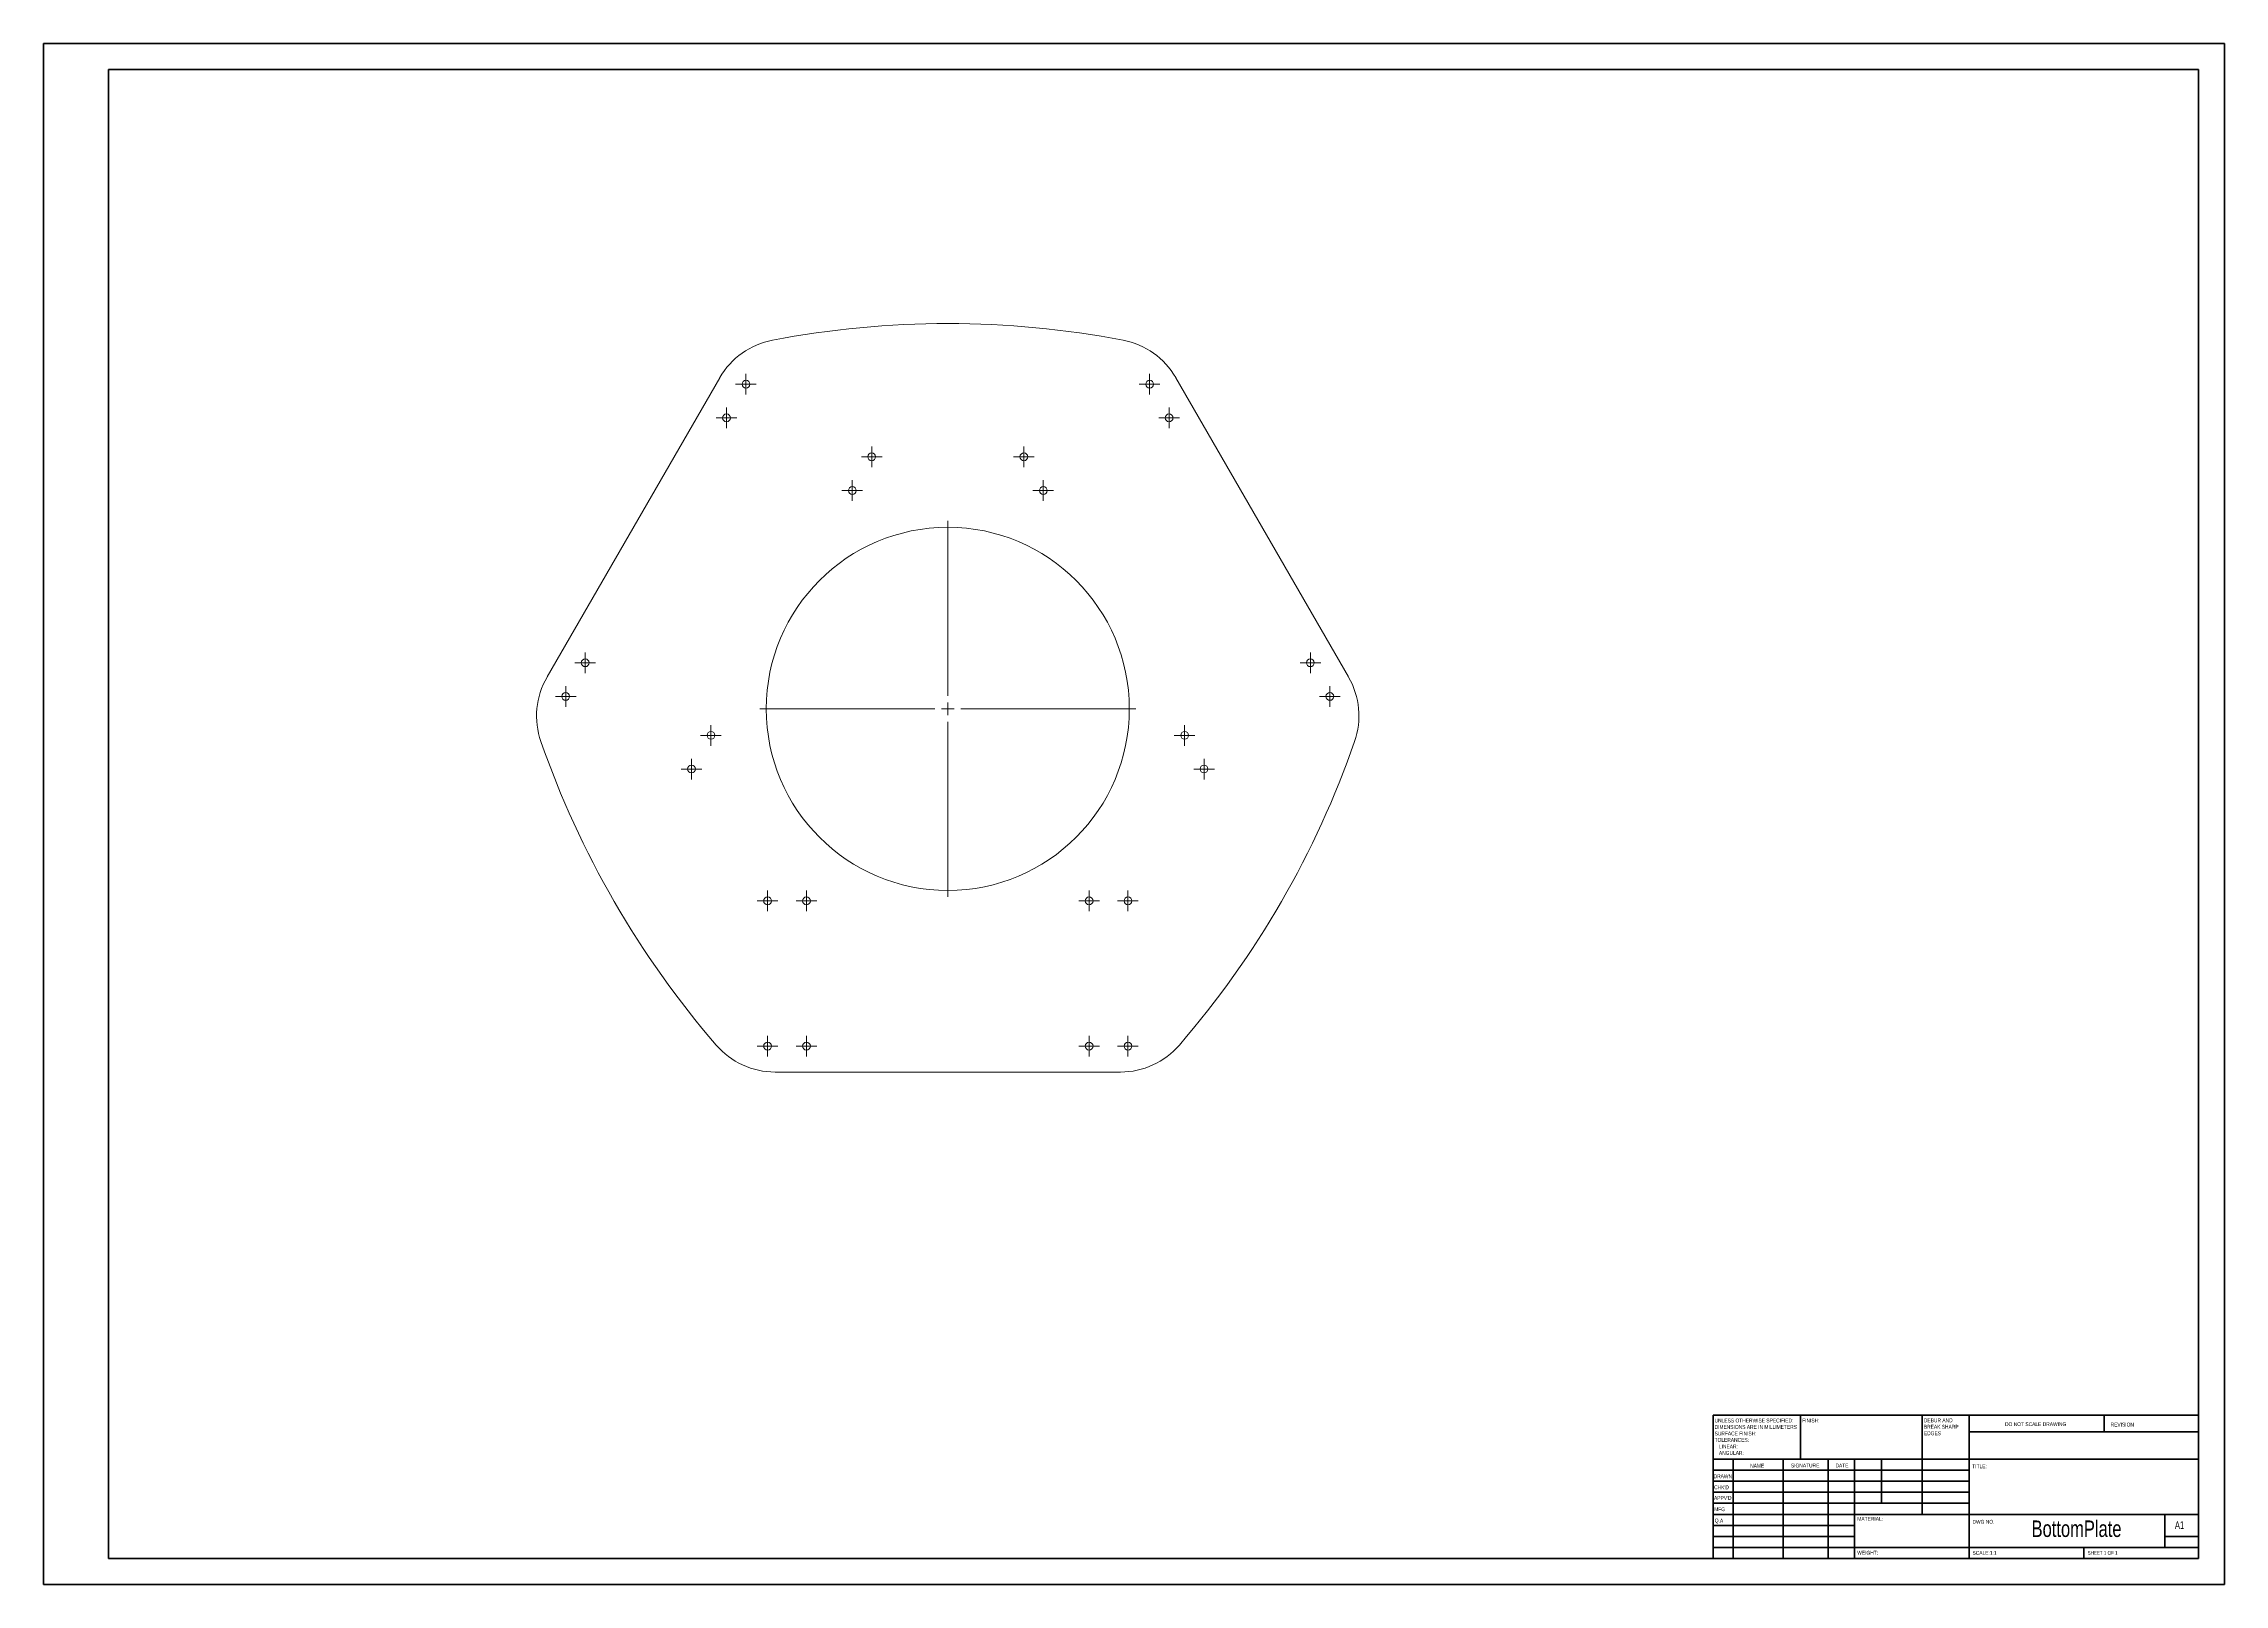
# Model space of a CAD drawing. Header units: inches. Extents: x 0 to 33.1, y 0 to 23.4.
import ezdxf

# ---------------------------------------------------------------- set-up
doc = ezdxf.new("R2010")
doc.units = ezdxf.units.IN
doc.header["$MEASUREMENT"] = 0
doc.styles.add('SLDTEXTSTYLE0', font='TXT', dxfattribs={"width": 0.75})
doc.styles.add('SLDTEXTSTYLE1', font='TXT', dxfattribs={"width": 0.6875})

# ---------------------------------------------------------------- blocks, each defined once
blk = doc.blocks.new('SW_NOTE_0')
at = {"color": 0, "linetype": 'Continuous', "lineweight": 0, "attachment_point": 1, "style": 'SLDTEXTSTYLE0'}
for s, insert, char_height in [('DEBUR AND', (0, 0.076), 0.0591), ('BREAK SHARP', (0, -0.022), 0.05906), ('EDGES', (0, -0.121), 0.0591)]:
    blk.add_mtext(s, dxfattribs=dict(at, insert=insert, char_height=char_height))
blk = doc.blocks.new('SW_NOTE_1')
at = {"color": 0, "linetype": 'Continuous', "lineweight": 0, "attachment_point": 1, "style": 'SLDTEXTSTYLE0'}
for s, insert, char_height in [('UNLESS OTHERWISE SPECIFIED:', (0, 0.076), 0.05906), ('TOLERANCES:', (0, -0.219), 0.05906), ('SURFACE FINISH:', (0, -0.121), 0.05906), ('DIMENSIONS ARE IN MILLIMETERS', (0, -0.022), 0.05906), ('LINEAR:', (0.066, -0.318), 0.0591), ('ANGULAR:', (0.066, -0.416), 0.0591)]:
    blk.add_mtext(s, dxfattribs=dict(at, insert=insert, char_height=char_height))
blk = doc.blocks.new('SW_CENTERMARKSYMBOL_0')
at = {"color": 0, "linetype": 'Continuous', "lineweight": 0}
for p, q in [((-0.098, 0), (-0.157, 0)), ((0, 0), (-0.098, 0)), ((0, 0.098), (0, 0.157)), ((0, 0), (0, 0.098)), ((0, 0), (0, -0.098)), ((0, 0), (0.098, 0)), ((0.098, 0), (0.157, 0)), ((0, -0.098), (0, -0.157))]:
    blk.add_line(p, q, dxfattribs=at)
blk = doc.blocks.new('SW_CENTERMARKSYMBOL_1')
at = {"color": 0, "linetype": 'Continuous', "lineweight": 0}
for p, q in [((-0.098, 0), (-0.157, 0)), ((0, 0), (-0.098, 0)), ((0, 0.098), (0, 0.157)), ((0, 0), (0, 0.098)), ((0, 0), (0, -0.098)), ((0, 0), (0.098, 0)), ((0.098, 0), (0.157, 0)), ((0, -0.098), (0, -0.157))]:
    blk.add_line(p, q, dxfattribs=at)
blk = doc.blocks.new('SW_CENTERMARKSYMBOL_2')
at = {"color": 0, "linetype": 'Continuous', "lineweight": 0}
for p, q in [((-0.098, 0), (-0.157, 0)), ((0, 0), (-0.098, 0)), ((0, 0.098), (0, 0.157)), ((0, 0), (0, 0.098)), ((0, 0), (0, -0.098)), ((0, 0), (0.098, 0)), ((0.098, 0), (0.157, 0)), ((0, -0.098), (0, -0.157))]:
    blk.add_line(p, q, dxfattribs=at)
blk = doc.blocks.new('SW_CENTERMARKSYMBOL_3')
at = {"color": 0, "linetype": 'Continuous', "lineweight": 0}
for p, q in [((-0.098, 0), (-0.157, 0)), ((0, 0), (-0.098, 0)), ((0, 0.098), (0, 0.157)), ((0, 0), (0, 0.098)), ((0, 0), (0, -0.098)), ((0, 0), (0.098, 0)), ((0.098, 0), (0.157, 0)), ((0, -0.098), (0, -0.157))]:
    blk.add_line(p, q, dxfattribs=at)
blk = doc.blocks.new('SW_CENTERMARKSYMBOL_4')
at = {"color": 0, "linetype": 'Continuous', "lineweight": 0}
for p, q in [((-0.098, 0), (-0.157, 0)), ((0, 0), (-0.098, 0)), ((0, 0.098), (0, 0.157)), ((0, 0), (0, 0.098)), ((0, 0), (0, -0.098)), ((0, 0), (0.098, 0)), ((0.098, 0), (0.157, 0)), ((0, -0.098), (0, -0.157))]:
    blk.add_line(p, q, dxfattribs=at)
blk = doc.blocks.new('SW_CENTERMARKSYMBOL_5')
at = {"color": 0, "linetype": 'Continuous', "lineweight": 0}
for p, q in [((-0.098, 0), (-0.157, 0)), ((0, 0), (-0.098, 0)), ((0, 0.098), (0, 0.157)), ((0, 0), (0, 0.098)), ((0, 0), (0, -0.098)), ((0, 0), (0.098, 0)), ((0.098, 0), (0.157, 0)), ((0, -0.098), (0, -0.157))]:
    blk.add_line(p, q, dxfattribs=at)
blk = doc.blocks.new('SW_CENTERMARKSYMBOL_6')
at = {"color": 0, "linetype": 'Continuous', "lineweight": 0}
for p, q in [((-0.098, 0), (-0.157, 0)), ((0, 0), (-0.098, 0)), ((0, 0.098), (0, 0.157)), ((0, 0), (0, 0.098)), ((0, 0), (0, -0.098)), ((0, 0), (0.098, 0)), ((0.098, 0), (0.157, 0)), ((0, -0.098), (0, -0.157))]:
    blk.add_line(p, q, dxfattribs=at)
blk = doc.blocks.new('SW_CENTERMARKSYMBOL_7')
at = {"color": 0, "linetype": 'Continuous', "lineweight": 0}
for p, q in [((-0.098, 0), (-0.157, 0)), ((0, 0), (-0.098, 0)), ((0, 0.098), (0, 0.157)), ((0, 0), (0, 0.098)), ((0, 0), (0, -0.098)), ((0, 0), (0.098, 0)), ((0.098, 0), (0.157, 0)), ((0, -0.098), (0, -0.157))]:
    blk.add_line(p, q, dxfattribs=at)
blk = doc.blocks.new('SW_CENTERMARKSYMBOL_8')
at = {"color": 0, "linetype": 'Continuous', "lineweight": 0}
for p, q in [((-0.098, 0), (-0.157, 0)), ((0, 0), (-0.098, 0)), ((0, 0.098), (0, 0.157)), ((0, 0), (0, 0.098)), ((0, 0), (0, -0.098)), ((0, 0), (0.098, 0)), ((0.098, 0), (0.157, 0)), ((0, -0.098), (0, -0.157))]:
    blk.add_line(p, q, dxfattribs=at)
blk = doc.blocks.new('SW_CENTERMARKSYMBOL_9')
at = {"color": 0, "linetype": 'Continuous', "lineweight": 0}
for p, q in [((-0.098, 0), (-0.157, 0)), ((0, 0), (-0.098, 0)), ((0, 0.098), (0, 0.157)), ((0, 0), (0, 0.098)), ((0, 0), (0, -0.098)), ((0, 0), (0.098, 0)), ((0.098, 0), (0.157, 0)), ((0, -0.098), (0, -0.157))]:
    blk.add_line(p, q, dxfattribs=at)
blk = doc.blocks.new('SW_CENTERMARKSYMBOL_10')
at = {"color": 0, "linetype": 'Continuous', "lineweight": 0}
for p, q in [((-0.098, 0), (-0.157, 0)), ((0, 0), (-0.098, 0)), ((0, 0.098), (0, 0.157)), ((0, 0), (0, 0.098)), ((0, 0), (0, -0.098)), ((0, 0), (0.098, 0)), ((0.098, 0), (0.157, 0)), ((0, -0.098), (0, -0.157))]:
    blk.add_line(p, q, dxfattribs=at)
blk = doc.blocks.new('SW_CENTERMARKSYMBOL_11')
at = {"color": 0, "linetype": 'Continuous', "lineweight": 0}
for p, q in [((-0.098, 0), (-0.157, 0)), ((0, 0), (-0.098, 0)), ((0, 0.098), (0, 0.157)), ((0, 0), (0, 0.098)), ((0, 0), (0, -0.098)), ((0, 0), (0.098, 0)), ((0.098, 0), (0.157, 0)), ((0, -0.098), (0, -0.157))]:
    blk.add_line(p, q, dxfattribs=at)
blk = doc.blocks.new('SW_CENTERMARKSYMBOL_12')
at = {"color": 0, "linetype": 'Continuous', "lineweight": 0}
for p, q in [((-0.098, 0), (-0.157, 0)), ((0, 0), (-0.098, 0)), ((0, 0.098), (0, 0.157)), ((0, 0), (0, 0.098)), ((0, 0), (0, -0.098)), ((0, 0), (0.098, 0)), ((0.098, 0), (0.157, 0)), ((0, -0.098), (0, -0.157))]:
    blk.add_line(p, q, dxfattribs=at)
blk = doc.blocks.new('SW_CENTERMARKSYMBOL_13')
at = {"color": 0, "linetype": 'Continuous', "lineweight": 0}
for p, q in [((-0.098, 0), (-0.157, 0)), ((0, 0), (-0.098, 0)), ((0, 0.098), (0, 0.157)), ((0, 0), (0, 0.098)), ((0, 0), (0, -0.098)), ((0, 0), (0.098, 0)), ((0.098, 0), (0.157, 0)), ((0, -0.098), (0, -0.157))]:
    blk.add_line(p, q, dxfattribs=at)
blk = doc.blocks.new('SW_CENTERMARKSYMBOL_14')
at = {"color": 0, "linetype": 'Continuous', "lineweight": 0}
for p, q in [((-0.098, 0), (-0.157, 0)), ((0, 0), (-0.098, 0)), ((0, 0.098), (0, 0.157)), ((0, 0), (0, 0.098)), ((0, 0), (0, -0.098)), ((0, 0), (0.098, 0)), ((0.098, 0), (0.157, 0)), ((0, -0.098), (0, -0.157))]:
    blk.add_line(p, q, dxfattribs=at)
blk = doc.blocks.new('SW_CENTERMARKSYMBOL_15')
at = {"color": 0, "linetype": 'Continuous', "lineweight": 0}
for p, q in [((-0.098, 0), (-0.157, 0)), ((0, 0), (-0.098, 0)), ((0, 0.098), (0, 0.157)), ((0, 0), (0, 0.098)), ((0, 0), (0, -0.098)), ((0, 0), (0.098, 0)), ((0.098, 0), (0.157, 0)), ((0, -0.098), (0, -0.157))]:
    blk.add_line(p, q, dxfattribs=at)
blk = doc.blocks.new('SW_CENTERMARKSYMBOL_16')
at = {"color": 0, "linetype": 'Continuous', "lineweight": 0}
for p, q in [((-0.098, 0), (-0.157, 0)), ((0, 0), (-0.098, 0)), ((0, 0.098), (0, 0.157)), ((0, 0), (0, 0.098)), ((0, 0), (0, -0.098)), ((0, 0), (0.098, 0)), ((0.098, 0), (0.157, 0)), ((0, -0.098), (0, -0.157))]:
    blk.add_line(p, q, dxfattribs=at)
blk = doc.blocks.new('SW_CENTERMARKSYMBOL_17')
at = {"color": 0, "linetype": 'Continuous', "lineweight": 0}
for p, q in [((-0.098, 0), (-0.157, 0)), ((0, 0), (-0.098, 0)), ((0, 0.098), (0, 0.157)), ((0, 0), (0, 0.098)), ((0, 0), (0, -0.098)), ((0, 0), (0.098, 0)), ((0.098, 0), (0.157, 0)), ((0, -0.098), (0, -0.157))]:
    blk.add_line(p, q, dxfattribs=at)
blk = doc.blocks.new('SW_CENTERMARKSYMBOL_18')
at = {"color": 0, "linetype": 'Continuous', "lineweight": 0}
for p, q in [((0, 0.197), (0, 2.854)), ((-0.197, 0), (-2.854, 0)), ((0, 0), (-0.098, 0)), ((0, 0), (0, 0.098)), ((0, 0), (0, -0.098)), ((0, 0), (0.098, 0)), ((0.197, 0), (2.854, 0)), ((0, -0.197), (0, -2.854))]:
    blk.add_line(p, q, dxfattribs=at)
blk = doc.blocks.new('SW_CENTERMARKSYMBOL_19')
at = {"color": 0, "linetype": 'Continuous', "lineweight": 0}
for p, q in [((-0.098, 0), (-0.157, 0)), ((0, 0), (-0.098, 0)), ((0, 0.098), (0, 0.157)), ((0, 0), (0, 0.098)), ((0, 0), (0, -0.098)), ((0, 0), (0.098, 0)), ((0.098, 0), (0.157, 0)), ((0, -0.098), (0, -0.157))]:
    blk.add_line(p, q, dxfattribs=at)
blk = doc.blocks.new('SW_CENTERMARKSYMBOL_20')
at = {"color": 0, "linetype": 'Continuous', "lineweight": 0}
for p, q in [((-0.098, 0), (-0.157, 0)), ((0, 0), (-0.098, 0)), ((0, 0.098), (0, 0.157)), ((0, 0), (0, 0.098)), ((0, 0), (0, -0.098)), ((0, 0), (0.098, 0)), ((0.098, 0), (0.157, 0)), ((0, -0.098), (0, -0.157))]:
    blk.add_line(p, q, dxfattribs=at)
blk = doc.blocks.new('SW_CENTERMARKSYMBOL_21')
at = {"color": 0, "linetype": 'Continuous', "lineweight": 0}
for p, q in [((-0.098, 0), (-0.157, 0)), ((0, 0), (-0.098, 0)), ((0, 0.098), (0, 0.157)), ((0, 0), (0, 0.098)), ((0, 0), (0, -0.098)), ((0, 0), (0.098, 0)), ((0.098, 0), (0.157, 0)), ((0, -0.098), (0, -0.157))]:
    blk.add_line(p, q, dxfattribs=at)
blk = doc.blocks.new('SW_CENTERMARKSYMBOL_22')
at = {"color": 0, "linetype": 'Continuous', "lineweight": 0}
for p, q in [((-0.098, 0), (-0.157, 0)), ((0, 0), (-0.098, 0)), ((0, 0.098), (0, 0.157)), ((0, 0), (0, 0.098)), ((0, 0), (0, -0.098)), ((0, 0), (0.098, 0)), ((0.098, 0), (0.157, 0)), ((0, -0.098), (0, -0.157))]:
    blk.add_line(p, q, dxfattribs=at)
blk = doc.blocks.new('SW_CENTERMARKSYMBOL_23')
at = {"color": 0, "linetype": 'Continuous', "lineweight": 0}
for p, q in [((-0.098, 0), (-0.157, 0)), ((0, 0), (-0.098, 0)), ((0, 0.098), (0, 0.157)), ((0, 0), (0, 0.098)), ((0, 0), (0, -0.098)), ((0, 0), (0.098, 0)), ((0.098, 0), (0.157, 0)), ((0, -0.098), (0, -0.157))]:
    blk.add_line(p, q, dxfattribs=at)
blk = doc.blocks.new('SW_CENTERMARKSYMBOL_24')
at = {"color": 0, "linetype": 'Continuous', "lineweight": 0}
for p, q in [((-0.098, 0), (-0.157, 0)), ((0, 0), (-0.098, 0)), ((0, 0.098), (0, 0.157)), ((0, 0), (0, 0.098)), ((0, 0), (0, -0.098)), ((0, 0), (0.098, 0)), ((0.098, 0), (0.157, 0)), ((0, -0.098), (0, -0.157))]:
    blk.add_line(p, q, dxfattribs=at)

msp = doc.modelspace()

# ---------------------------------------------------------------- linework, layer by layer
at = {"color": 7, "linetype": 'Continuous', "lineweight": 40}
for p, q in [((0.003, 0.008), (0.003, 23.394)), ((0.003, 23.394), (33.113, 23.394)), ((33.113, 0.008), (33.113, 23.394)), ((0.987, 0.402), (0.987, 23.001)), ((0.987, 23.001), (32.72, 23.001)), ((32.72, 0.402), (32.72, 23.001)), ((25.35, 2.577), (32.72, 2.577)), ((25.35, 2.577), (25.35, 0.402)), ((26.68, 1.908), (26.68, 2.577)), ((28.523, 2.577), (28.523, 1.071)), ((29.239, 2.577), (29.239, 0.402)), ((32.72, 2.326), (29.239, 2.326)), ((31.287, 2.326), (31.287, 2.577)), ((32.72, 2.577), (32.72, 0.402)), ((32.72, 1.908), (25.35, 1.908)), ((29.239, 1.741), (25.35, 1.741)), ((25.657, 1.908), (25.657, 0.402)), ((26.412, 1.908), (26.412, 0.402)), ((27.098, 1.908), (27.098, 0.402)), ((27.499, 0.402), (27.499, 1.908)), ((27.909, 1.239), (27.909, 1.908)), ((29.239, 1.573), (25.35, 1.573)), ((29.239, 1.406), (25.35, 1.406)), ((29.239, 1.239), (25.35, 1.239)), ((27.499, 1.071), (25.35, 1.071)), ((27.499, 1.071), (32.72, 1.071)), ((32.208, 0.569), (32.208, 1.071)), ((27.499, 0.904), (25.35, 0.904)), ((27.499, 0.737), (25.35, 0.737)), ((32.72, 0.737), (32.208, 0.737)), ((0.987, 0.402), (32.72, 0.402)), ((25.35, 0.569), (32.72, 0.569)), ((30.979, 0.402), (30.979, 0.569)), ((0.003, 0.008), (33.113, 0.008))]:
    msp.add_line(p, q, dxfattribs=at)
at = {"color": 7, "linetype": 'Continuous', "lineweight": 15}
for p, q in [((10.269, 18.324), (7.646, 13.781)), ((17.193, 18.324), (19.816, 13.781)), ((11.108, 7.785), (16.354, 7.785))]:
    msp.add_line(p, q, dxfattribs=at)
for centre, radius in [((10.667, 18.225), 0.0591), ((16.795, 18.225), 0.0591), ((10.371, 17.714), 0.0591), ((17.091, 17.714), 0.0591), ((12.576, 17.123), 0.0591), ((14.886, 17.123), 0.0591), ((12.281, 16.611), 0.0591), ((15.181, 16.611), 0.0591), ((13.731, 13.297), 2.756), ((8.226, 13.997), 0.0591), ((19.236, 13.997), 0.0591), ((7.93, 13.486), 0.0591), ((19.532, 13.486), 0.0591), ((10.135, 12.895), 0.0591), ((17.327, 12.895), 0.0591), ((9.84, 12.384), 0.0591), ((17.622, 12.384), 0.0591), ((10.995, 10.383), 0.0591), ((11.585, 10.383), 0.0591), ((15.877, 10.383), 0.0591), ((16.467, 10.383), 0.0591), ((10.995, 8.178), 0.0591), ((11.585, 8.178), 0.0591), ((15.877, 8.178), 0.0591), ((16.467, 8.178), 0.0591)]:
    msp.add_circle(centre, radius, dxfattribs=at)
for centre, radius, start, end in [((11.292, 17.734), 1.181, 100.8199, 150), ((13.731, 4.973), 14.173, 79.1801, 100.8199), ((16.17, 17.734), 1.181, 30, 79.1801), ((8.669, 13.19), 1.181, 150, 199.1801), ((18.793, 13.19), 1.181, 340.8199, 30), ((20.94, 17.459), 14.173, 199.1801, 220.8199), ((6.522, 17.459), 14.173, 319.1801, 340.8199), ((11.108, 8.966), 1.181, 220.8199, 270), ((16.354, 8.966), 1.181, 270, 319.1801)]:
    msp.add_arc(centre, radius, start, end, dxfattribs=at)

# ---------------------------------------------------------------- block references
at = {"color": 7, "linetype": 'Continuous', "lineweight": 0}
for name, p in [('SW_CENTERMARKSYMBOL_24', (10.667, 18.225)), ('SW_CENTERMARKSYMBOL_0', (16.795, 18.225)), ('SW_CENTERMARKSYMBOL_22', (10.371, 17.714)), ('SW_CENTERMARKSYMBOL_23', (17.091, 17.714)), ('SW_CENTERMARKSYMBOL_14', (12.576, 17.123)), ('SW_CENTERMARKSYMBOL_17', (14.886, 17.123)), ('SW_CENTERMARKSYMBOL_15', (12.281, 16.611)), ('SW_CENTERMARKSYMBOL_6', (15.181, 16.611)), ('SW_CENTERMARKSYMBOL_18', (13.731, 13.297)), ('SW_CENTERMARKSYMBOL_21', (8.226, 13.997)), ('SW_CENTERMARKSYMBOL_5', (19.236, 13.997)), ('SW_CENTERMARKSYMBOL_2', (7.93, 13.486)), ('SW_CENTERMARKSYMBOL_3', (19.532, 13.486)), ('SW_CENTERMARKSYMBOL_16', (10.135, 12.895)), ('SW_CENTERMARKSYMBOL_7', (17.327, 12.895)), ('SW_CENTERMARKSYMBOL_9', (9.84, 12.384)), ('SW_CENTERMARKSYMBOL_8', (17.622, 12.384)), ('SW_CENTERMARKSYMBOL_11', (10.995, 10.383)), ('SW_CENTERMARKSYMBOL_10', (11.585, 10.383)), ('SW_CENTERMARKSYMBOL_12', (15.877, 10.383)), ('SW_CENTERMARKSYMBOL_13', (16.467, 10.383)), ('SW_CENTERMARKSYMBOL_1', (10.995, 8.178)), ('SW_CENTERMARKSYMBOL_20', (11.585, 8.178)), ('SW_CENTERMARKSYMBOL_19', (15.877, 8.178)), ('SW_CENTERMARKSYMBOL_4', (16.467, 8.178)), ('SW_NOTE_1', (25.373, 2.449)), ('SW_NOTE_0', (28.551, 2.452))]:
    msp.add_blockref(name, p, dxfattribs=at)

# ---------------------------------------------------------------- texts
for s, insert, char_height, attachment_point, style in [('FINISH:', (26.703, 2.525), 0.0591, 1, 'SLDTEXTSTYLE0'), ('DO NOT SCALE DRAWING', (29.783, 2.47), 0.05906, 1, 'SLDTEXTSTYLE0'), ('REVISION', (31.386, 2.463), 0.0591, 1, 'SLDTEXTSTYLE0'), ('DRAWN', (25.358, 1.679), 0.0591, 1, 'SLDTEXTSTYLE0'), ('NAME', (25.913, 1.839), 0.0591, 1, 'SLDTEXTSTYLE0'), ('SIGNATURE', (26.532, 1.842), 0.0591, 1, 'SLDTEXTSTYLE0'), ('DATE', (27.208, 1.842), 0.0591, 1, 'SLDTEXTSTYLE0'), ('TITLE:', (29.285, 1.83), 0.0591, 1, 'SLDTEXTSTYLE0'), ("APPV'D", (25.365, 1.35), 0.0591, 1, 'SLDTEXTSTYLE0'), ("CHK'D", (25.366, 1.511), 0.0591, 1, 'SLDTEXTSTYLE0'), ('MFG', (25.367, 1.179), 0.0591, 1, 'SLDTEXTSTYLE0'), ('Q.A', (25.376, 1.006), 0.0591, 1, 'SLDTEXTSTYLE0'), ('MATERIAL:', (27.54, 1.032), 0.0591, 1, 'SLDTEXTSTYLE0'), ('DWG NO.', (29.289, 0.988), 0.0591, 1, 'SLDTEXTSTYLE0'), ('BottomPlate', (30.869, 0.978), 0.25, 2, 'SLDTEXTSTYLE0'), ('A1', (32.362, 0.965), 0.1146, 1, 'SLDTEXTSTYLE0'), ('WEIGHT:', (27.539, 0.518), 0.059, 1, 'SLDTEXTSTYLE0'), ('SCALE:1:1', (29.289, 0.516), 0.0591, 1, 'SLDTEXTSTYLE0'), ('SHEET 1 OF 1', (31.038, 0.516), 0.05906, 1, 'SLDTEXTSTYLE1')]:
    msp.add_mtext(s, dxfattribs=dict(at, insert=insert, char_height=char_height, attachment_point=attachment_point, style=style))

doc.saveas('drawing.dxf')
